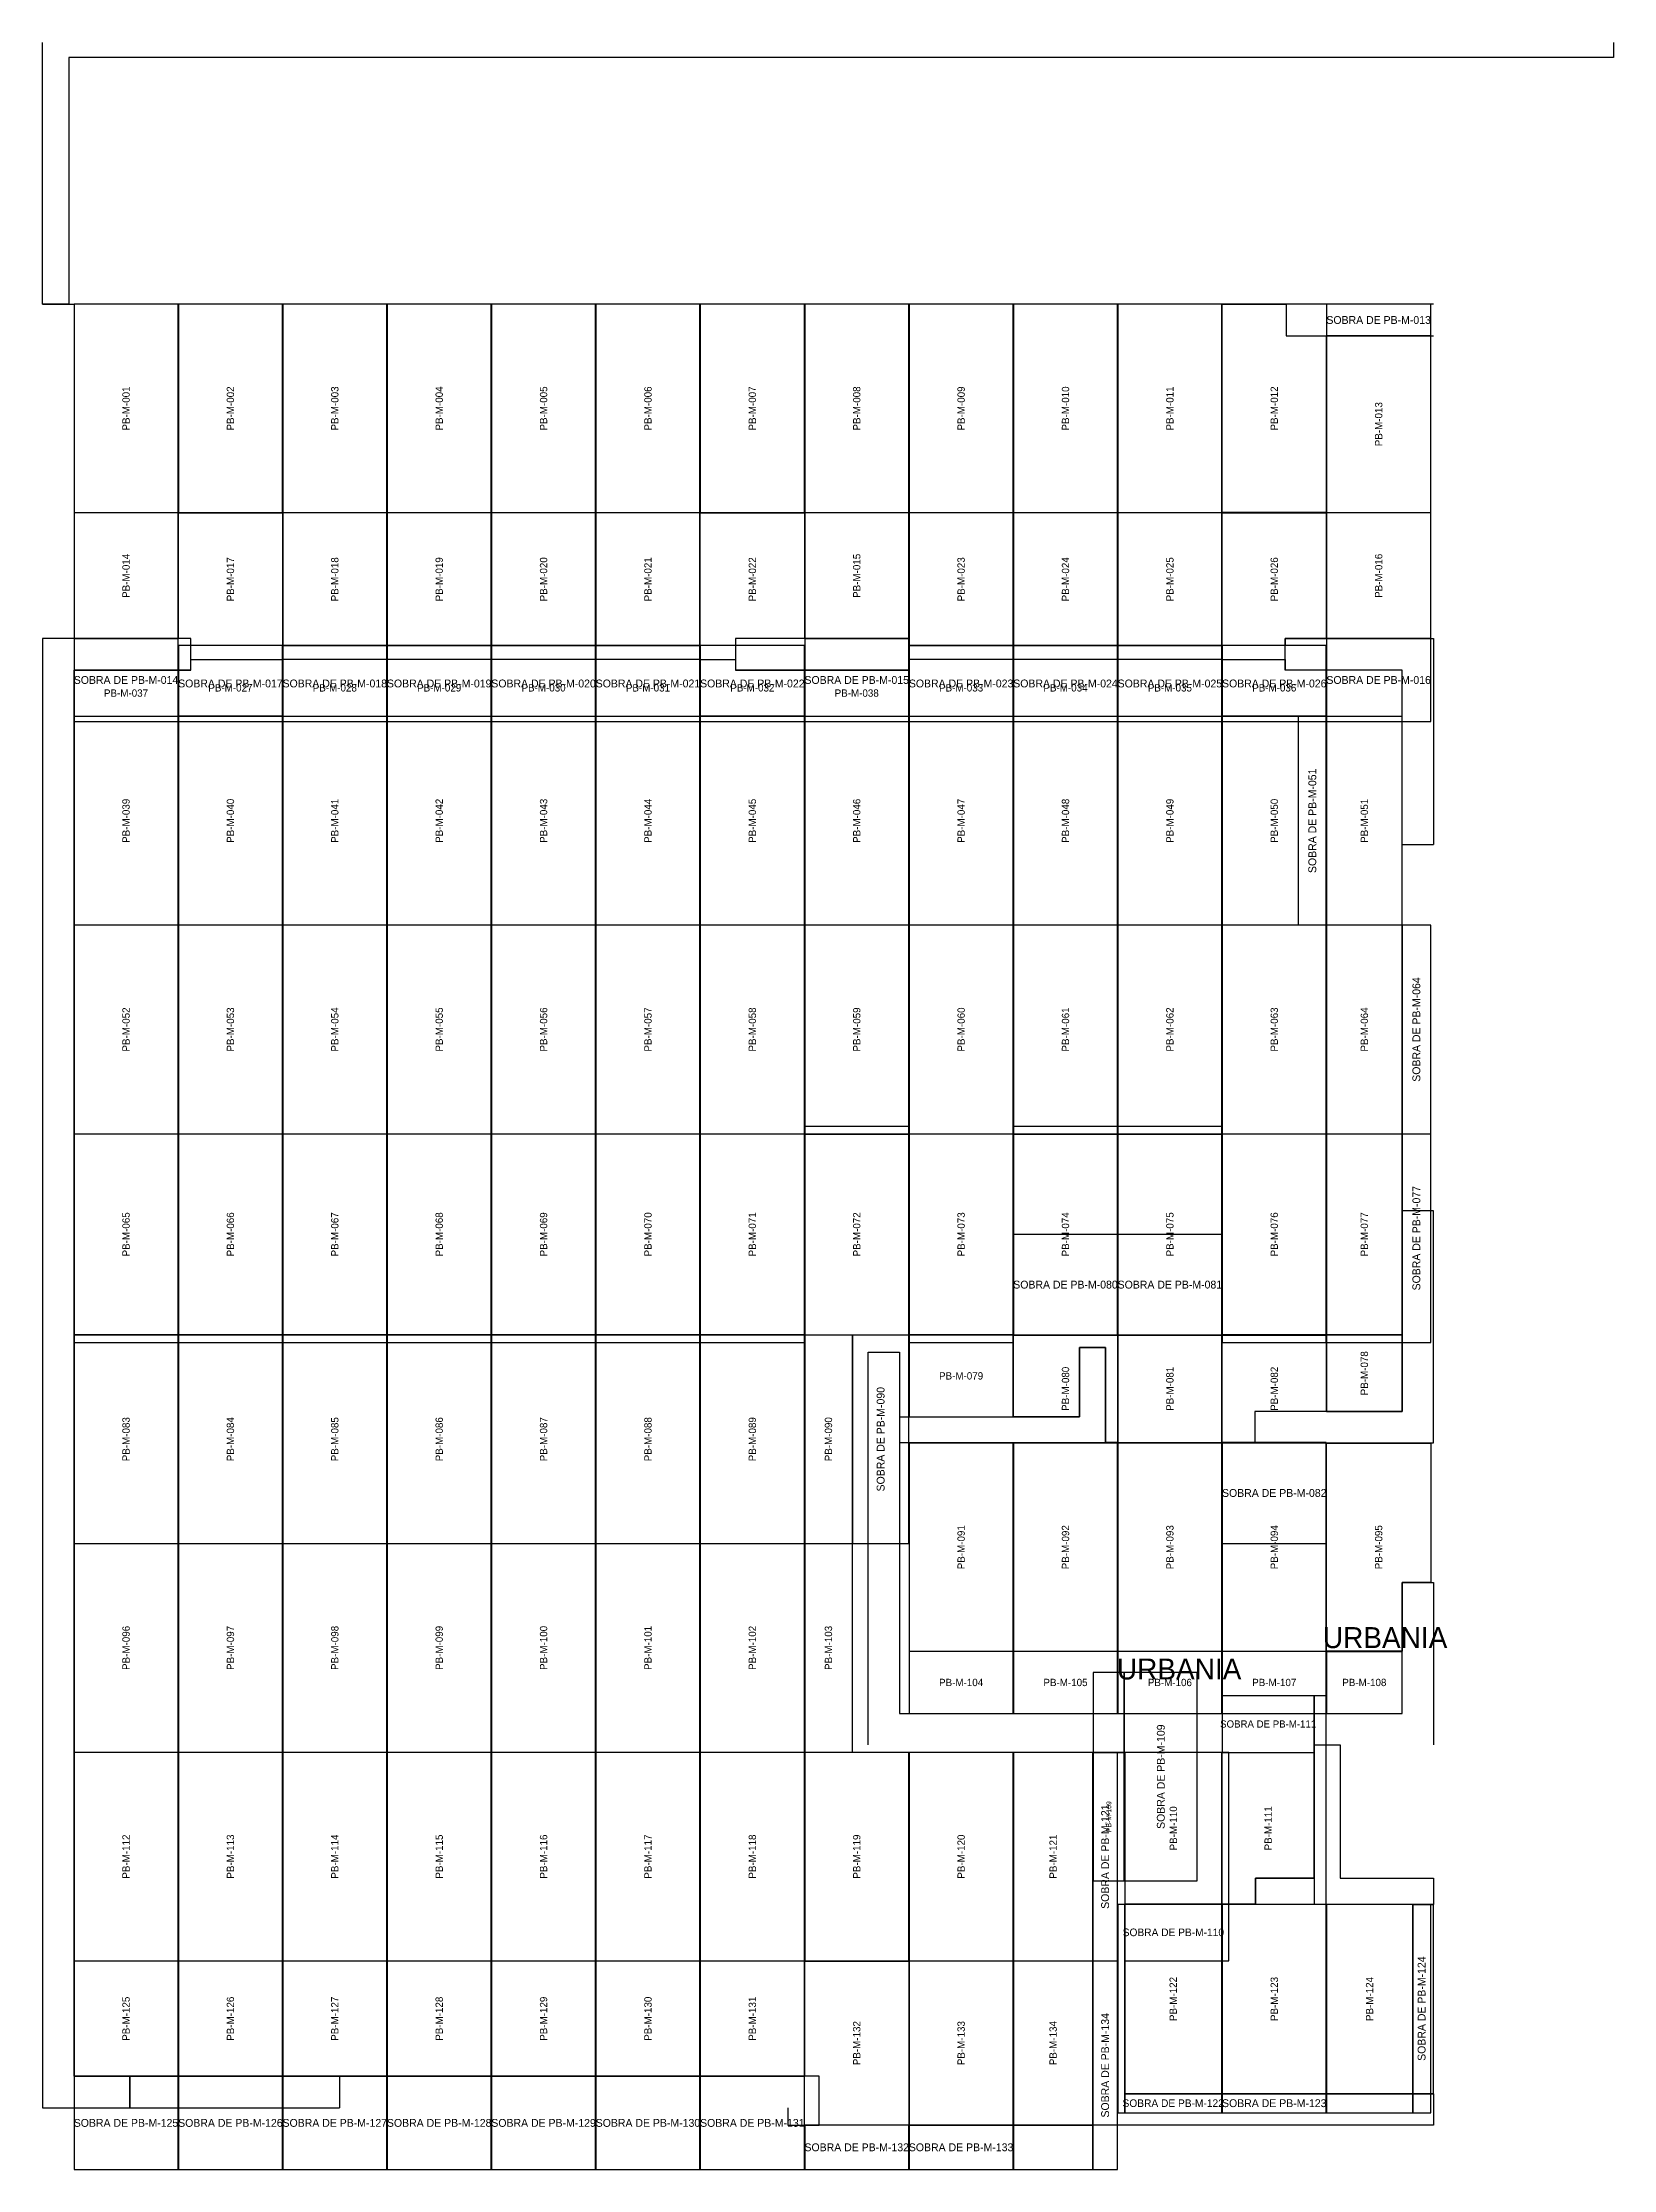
# Model space of a CAD drawing. Header units: metres. Extents: x 305.3 to 390.9, y -184.6 to -119.2.
# Drawn here: x 316.28 to 325.28, y -131.39 to -119.2 of the extents above; entities that cross this region are included whole.
import ezdxf
from ezdxf.enums import TextEntityAlignment as Align

# ---------------------------------------------------------------- set-up
doc = ezdxf.new("R2010")
doc.units = ezdxf.units.M
for name, color, linetype in [('ETIQUETAS', 7, 'Continuous'), ('MORET-COMPLETAS', 30, 'Continuous'), ('MORET-RECORTES', 40, 'Continuous'), ('MUROS', 8, 'Continuous'), ('PLAN-CORTE-DESPERDICIO', 1, 'Continuous'), ('SOBRANTE-JUNTO-AL-RECORTE', 2, 'Continuous'), ('URBANIA-LAVANDERIA', 5, 'Continuous')]:
    doc.layers.add(name, color=color, linetype=linetype)

msp = doc.modelspace()

# ---------------------------------------------------------------- texts
at = {"layer": 'ETIQUETAS'}
for s, height, p in [('PB-M-001', 0.042, (316.757, -121.296)), ('PB-M-002', 0.042, (317.355, -121.296)), ('PB-M-003', 0.042, (317.953, -121.296)), ('PB-M-004', 0.042, (318.551, -121.296)), ('PB-M-005', 0.042, (319.149, -121.296)), ('PB-M-006', 0.042, (319.747, -121.296)), ('PB-M-007', 0.042, (320.345, -121.296)), ('PB-M-008', 0.042, (320.943, -121.296)), ('PB-M-009', 0.042, (321.541, -121.296)), ('PB-M-010', 0.042, (322.139, -121.296)), ('PB-M-011', 0.042, (322.737, -121.296)), ('PB-M-012', 0.042, (323.335, -121.296)), ('PB-M-013', 0.042, (323.933, -121.386)), ('PB-M-014', 0.042, (316.757, -122.255)), ('PB-M-015', 0.042, (320.943, -122.255)), ('PB-M-016', 0.042, (323.933, -122.255)), ('PB-M-017', 0.042, (317.355, -122.275)), ('PB-M-018', 0.042, (317.953, -122.275)), ('PB-M-019', 0.042, (318.551, -122.275)), ('PB-M-020', 0.042, (319.149, -122.275)), ('PB-M-021', 0.042, (319.747, -122.275)), ('PB-M-022', 0.042, (320.345, -122.275)), ('PB-M-023', 0.042, (321.541, -122.275)), ('PB-M-024', 0.042, (322.139, -122.275)), ('PB-M-025', 0.042, (322.737, -122.275)), ('PB-M-026', 0.042, (323.335, -122.275)), ('PB-M-039', 0.042, (316.757, -123.659)), ('PB-M-040', 0.042, (317.355, -123.659)), ('PB-M-041', 0.042, (317.953, -123.659)), ('PB-M-042', 0.042, (318.551, -123.659)), ('PB-M-043', 0.042, (319.149, -123.659)), ('PB-M-044', 0.042, (319.747, -123.659)), ('PB-M-045', 0.042, (320.345, -123.659)), ('PB-M-046', 0.042, (320.943, -123.659)), ('PB-M-047', 0.042, (321.541, -123.659)), ('PB-M-048', 0.042, (322.139, -123.659)), ('PB-M-049', 0.042, (322.737, -123.659)), ('PB-M-050', 0.042, (323.335, -123.659)), ('PB-M-051', 0.042, (323.851, -123.659)), ('PB-M-052', 0.042, (316.757, -124.855)), ('PB-M-053', 0.042, (317.355, -124.855)), ('PB-M-054', 0.042, (317.953, -124.855)), ('PB-M-055', 0.042, (318.551, -124.855)), ('PB-M-056', 0.042, (319.149, -124.855)), ('PB-M-057', 0.042, (319.747, -124.855)), ('PB-M-058', 0.042, (320.345, -124.855)), ('PB-M-059', 0.042, (320.943, -124.855)), ('PB-M-060', 0.042, (321.541, -124.855)), ('PB-M-061', 0.042, (322.139, -124.855)), ('PB-M-062', 0.042, (322.737, -124.855)), ('PB-M-063', 0.042, (323.335, -124.855)), ('PB-M-064', 0.042, (323.851, -124.855)), ('PB-M-065', 0.042, (316.757, -126.029)), ('PB-M-066', 0.042, (317.355, -126.029)), ('PB-M-067', 0.042, (317.953, -126.029)), ('PB-M-068', 0.042, (318.551, -126.029)), ('PB-M-069', 0.042, (319.149, -126.029)), ('PB-M-070', 0.042, (319.747, -126.029)), ('PB-M-071', 0.042, (320.345, -126.029)), ('PB-M-072', 0.042, (320.943, -126.029)), ('PB-M-073', 0.042, (321.541, -126.029)), ('PB-M-074', 0.042, (322.139, -126.029)), ('PB-M-075', 0.042, (322.737, -126.029)), ('PB-M-076', 0.042, (323.335, -126.029)), ('PB-M-077', 0.042, (323.851, -126.029)), ('PB-M-078', 0.042, (323.851, -126.825)), ('PB-M-080', 0.042, (322.139, -126.914)), ('PB-M-081', 0.042, (322.737, -126.914)), ('PB-M-082', 0.042, (323.335, -126.914)), ('PB-M-083', 0.042, (316.757, -127.203)), ('PB-M-084', 0.042, (317.355, -127.203)), ('PB-M-085', 0.042, (317.953, -127.203)), ('PB-M-086', 0.042, (318.551, -127.203)), ('PB-M-087', 0.042, (319.149, -127.203)), ('PB-M-088', 0.042, (319.747, -127.203)), ('PB-M-089', 0.042, (320.345, -127.203)), ('PB-M-090', 0.042, (320.781, -127.203)), ('PB-M-091', 0.042, (321.541, -127.822)), ('PB-M-092', 0.042, (322.139, -127.822)), ('PB-M-093', 0.042, (322.737, -127.822)), ('PB-M-094', 0.042, (323.335, -127.822)), ('PB-M-095', 0.042, (323.933, -127.822)), ('PB-M-096', 0.042, (316.757, -128.399)), ('PB-M-097', 0.042, (317.355, -128.399)), ('PB-M-098', 0.042, (317.953, -128.399)), ('PB-M-099', 0.042, (318.551, -128.399)), ('PB-M-100', 0.042, (319.149, -128.399)), ('PB-M-101', 0.042, (319.747, -128.399)), ('PB-M-102', 0.042, (320.345, -128.399)), ('PB-M-103', 0.042, (320.781, -128.399)), ('PB-M-109', 0.0285, (322.387, -129.366)), ('PB-M-110', 0.042, (322.757, -129.433)), ('PB-M-111', 0.042, (323.3, -129.433)), ('PB-M-112', 0.042, (316.757, -129.595)), ('PB-M-113', 0.042, (317.355, -129.595)), ('PB-M-114', 0.042, (317.953, -129.595)), ('PB-M-115', 0.042, (318.551, -129.595)), ('PB-M-116', 0.042, (319.149, -129.595)), ('PB-M-117', 0.042, (319.747, -129.595)), ('PB-M-118', 0.042, (320.345, -129.595)), ('PB-M-119', 0.042, (320.943, -129.595)), ('PB-M-120', 0.042, (321.541, -129.595)), ('PB-M-121', 0.042, (322.068, -129.595)), ('PB-M-122', 0.042, (322.756, -130.411)), ('PB-M-123', 0.042, (323.335, -130.411)), ('PB-M-124', 0.042, (323.881, -130.411)), ('PB-M-125', 0.042, (316.757, -130.524)), ('PB-M-126', 0.042, (317.355, -130.524)), ('PB-M-127', 0.042, (317.953, -130.524)), ('PB-M-128', 0.042, (318.551, -130.524)), ('PB-M-129', 0.042, (319.149, -130.524)), ('PB-M-130', 0.042, (319.747, -130.524)), ('PB-M-131', 0.042, (320.345, -130.524)), ('PB-M-132', 0.042, (320.943, -130.664)), ('PB-M-133', 0.042, (321.541, -130.664)), ('PB-M-134', 0.042, (322.068, -130.664))]:
    msp.add_text(s, height=height, rotation=90, dxfattribs=at).set_placement(p, align=Align.MIDDLE_CENTER)
for s, p in [('PB-M-037', (316.757, -122.927)), ('PB-M-027', (317.355, -122.897)), ('PB-M-028', (317.953, -122.897)), ('PB-M-029', (318.551, -122.897)), ('PB-M-030', (319.149, -122.897)), ('PB-M-031', (319.747, -122.897)), ('PB-M-032', (320.345, -122.897)), ('PB-M-038', (320.943, -122.927)), ('PB-M-033', (321.541, -122.897)), ('PB-M-034', (322.139, -122.897)), ('PB-M-035', (322.737, -122.897)), ('PB-M-036', (323.335, -122.897)), ('PB-M-079', (321.541, -126.84)), ('PB-M-104', (321.541, -128.597)), ('PB-M-105', (322.139, -128.597)), ('PB-M-106', (322.737, -128.597)), ('PB-M-107', (323.335, -128.597)), ('PB-M-108', (323.851, -128.597))]:
    msp.add_text(s, height=0.042, dxfattribs=at).set_placement(p, align=Align.MIDDLE_CENTER)
at = {"layer": 'SOBRANTE-JUNTO-AL-RECORTE'}
for s, height, p in [('SOBRA DE PB-M-013', 0.045, (323.933, -120.789)), ('SOBRA DE PB-M-014', 0.045, (316.757, -122.852)), ('SOBRA DE PB-M-017', 0.045, (317.355, -122.872)), ('SOBRA DE PB-M-018', 0.045, (317.953, -122.872)), ('SOBRA DE PB-M-019', 0.045, (318.551, -122.872)), ('SOBRA DE PB-M-020', 0.045, (319.149, -122.872)), ('SOBRA DE PB-M-021', 0.045, (319.747, -122.872)), ('SOBRA DE PB-M-022', 0.045, (320.345, -122.872)), ('SOBRA DE PB-M-015', 0.045, (320.943, -122.852)), ('SOBRA DE PB-M-023', 0.045, (321.541, -122.872)), ('SOBRA DE PB-M-024', 0.045, (322.139, -122.872)), ('SOBRA DE PB-M-025', 0.045, (322.737, -122.872)), ('SOBRA DE PB-M-026', 0.045, (323.335, -122.872)), ('SOBRA DE PB-M-016', 0.045, (323.933, -122.852)), ('SOBRA DE PB-M-080', 0.045, (322.139, -126.317)), ('SOBRA DE PB-M-081', 0.045, (322.737, -126.317)), ('SOBRA DE PB-M-082', 0.045, (323.335, -127.511)), ('SOBRA DE PB-M-111', 0.04137, (323.3, -128.835)), ('SOBRA DE PB-M-110', 0.04364, (322.757, -130.029)), ('SOBRA DE PB-M-122', 0.04363, (322.756, -131.008)), ('SOBRA DE PB-M-123', 0.045, (323.335, -131.008)), ('SOBRA DE PB-M-125', 0.045, (316.757, -131.121)), ('SOBRA DE PB-M-126', 0.045, (317.355, -131.121)), ('SOBRA DE PB-M-127', 0.045, (317.953, -131.121)), ('SOBRA DE PB-M-128', 0.045, (318.551, -131.121)), ('SOBRA DE PB-M-129', 0.045, (319.149, -131.121)), ('SOBRA DE PB-M-130', 0.045, (319.747, -131.121)), ('SOBRA DE PB-M-131', 0.045, (320.345, -131.121)), ('SOBRA DE PB-M-132', 0.045, (320.943, -131.261)), ('SOBRA DE PB-M-133', 0.045, (321.541, -131.261))]:
    msp.add_text(s, height=height, dxfattribs=at).set_placement(p, align=Align.MIDDLE_CENTER)
for s, p in [('SOBRA DE PB-M-051', (323.553, -123.659)), ('SOBRA DE PB-M-064', (324.149, -124.855)), ('SOBRA DE PB-M-077', (324.149, -126.051)), ('SOBRA DE PB-M-090', (321.08, -127.203)), ('SOBRA DE PB-M-109', (322.685, -129.137)), ('SOBRA DE PB-M-121', (322.366, -129.595)), ('SOBRA DE PB-M-124', (324.179, -130.466)), ('SOBRA DE PB-M-134', (322.366, -130.791))]:
    msp.add_text(s, height=0.045, rotation=90, dxfattribs=at).set_placement(p, align=Align.MIDDLE_CENTER)
at = {"layer": 'URBANIA-LAVANDERIA'}
for p in [(323.97, -128.34), (322.79, -128.52)]:
    msp.add_text('URBANIA', height=0.12, dxfattribs=at).set_placement(p, align=Align.MIDDLE_CENTER)

# ---------------------------------------------------------------- linework, layer by layer
at = {"layer": 'MORET-COMPLETAS'}
for points in [[(316.459, -121.893), (317.055, -121.893), (317.055, -120.699), (316.459, -120.699)], [(317.057, -121.893), (317.653, -121.893), (317.653, -120.699), (317.057, -120.699)], [(317.655, -121.893), (318.251, -121.893), (318.251, -120.699), (317.655, -120.699)], [(318.253, -121.893), (318.849, -121.893), (318.849, -120.699), (318.253, -120.699)], [(318.851, -121.893), (319.447, -121.893), (319.447, -120.699), (318.851, -120.699)], [(319.449, -121.893), (320.045, -121.893), (320.045, -120.699), (319.449, -120.699)], [(320.047, -121.893), (320.643, -121.893), (320.643, -120.699), (320.047, -120.699)], [(320.645, -121.893), (321.241, -121.893), (321.241, -120.699), (320.645, -120.699)], [(321.243, -121.893), (321.839, -121.893), (321.839, -120.699), (321.243, -120.699)], [(321.841, -121.893), (322.437, -121.893), (322.437, -120.699), (321.841, -120.699)], [(322.439, -121.893), (323.035, -121.893), (323.035, -120.699), (322.439, -120.699)], [(316.459, -124.256), (317.055, -124.256), (317.055, -123.062), (316.459, -123.062)], [(317.057, -124.256), (317.653, -124.256), (317.653, -123.062), (317.057, -123.062)], [(317.655, -124.256), (318.251, -124.256), (318.251, -123.062), (317.655, -123.062)], [(318.253, -124.256), (318.849, -124.256), (318.849, -123.062), (318.253, -123.062)], [(318.851, -124.256), (319.447, -124.256), (319.447, -123.062), (318.851, -123.062)], [(319.449, -124.256), (320.045, -124.256), (320.045, -123.062), (319.449, -123.062)], [(320.047, -124.256), (320.643, -124.256), (320.643, -123.062), (320.047, -123.062)], [(320.645, -124.256), (321.241, -124.256), (321.241, -123.062), (320.645, -123.062)], [(321.243, -124.256), (321.839, -124.256), (321.839, -123.062), (321.243, -123.062)], [(321.841, -124.256), (322.437, -124.256), (322.437, -123.062), (321.841, -123.062)], [(322.439, -124.256), (323.035, -124.256), (323.035, -123.062), (322.439, -123.062)], [(323.037, -124.256), (323.633, -124.256), (323.633, -123.062), (323.037, -123.062)], [(316.459, -125.452), (317.055, -125.452), (317.055, -124.258), (316.459, -124.258)], [(317.057, -125.452), (317.653, -125.452), (317.653, -124.258), (317.057, -124.258)], [(317.655, -125.452), (318.251, -125.452), (318.251, -124.258), (317.655, -124.258)], [(318.253, -125.452), (318.849, -125.452), (318.849, -124.258), (318.253, -124.258)], [(318.851, -125.452), (319.447, -125.452), (319.447, -124.258), (318.851, -124.258)], [(319.449, -125.452), (320.045, -125.452), (320.045, -124.258), (319.449, -124.258)], [(320.047, -125.452), (320.643, -125.452), (320.643, -124.258), (320.047, -124.258)], [(320.645, -125.452), (321.241, -125.452), (321.241, -124.258), (320.645, -124.258)], [(321.243, -125.452), (321.839, -125.452), (321.839, -124.258), (321.243, -124.258)], [(321.841, -125.452), (322.437, -125.452), (322.437, -124.258), (321.841, -124.258)], [(322.439, -125.452), (323.035, -125.452), (323.035, -124.258), (322.439, -124.258)], [(323.037, -125.452), (323.633, -125.452), (323.633, -124.258), (323.037, -124.258)], [(316.459, -127.8), (317.055, -127.8), (317.055, -126.606), (316.459, -126.606)], [(317.057, -127.8), (317.653, -127.8), (317.653, -126.606), (317.057, -126.606)], [(317.655, -127.8), (318.251, -127.8), (318.251, -126.606), (317.655, -126.606)], [(318.253, -127.8), (318.849, -127.8), (318.849, -126.606), (318.253, -126.606)], [(318.851, -127.8), (319.447, -127.8), (319.447, -126.606), (318.851, -126.606)], [(319.449, -127.8), (320.045, -127.8), (320.045, -126.606), (319.449, -126.606)], [(320.047, -127.8), (320.643, -127.8), (320.643, -126.606), (320.047, -126.606)], [(321.243, -128.418), (321.839, -128.418), (321.839, -127.225), (321.243, -127.225)], [(321.841, -128.418), (322.437, -128.418), (322.437, -127.225), (321.841, -127.225)], [(322.439, -128.418), (323.035, -128.418), (323.035, -127.225), (322.439, -127.225)], [(323.037, -128.418), (323.633, -128.418), (323.633, -127.225), (323.037, -127.225)], [(316.459, -128.996), (317.055, -128.996), (317.055, -127.802), (316.459, -127.802)], [(317.057, -128.996), (317.653, -128.996), (317.653, -127.802), (317.057, -127.802)], [(317.655, -128.996), (318.251, -128.996), (318.251, -127.802), (317.655, -127.802)], [(318.253, -128.996), (318.849, -128.996), (318.849, -127.802), (318.253, -127.802)], [(318.851, -128.996), (319.447, -128.996), (319.447, -127.802), (318.851, -127.802)], [(319.449, -128.996), (320.045, -128.996), (320.045, -127.802), (319.449, -127.802)], [(320.047, -128.996), (320.643, -128.996), (320.643, -127.802), (320.047, -127.802)], [(316.459, -130.192), (317.055, -130.192), (317.055, -128.998), (316.459, -128.998)], [(317.057, -130.192), (317.653, -130.192), (317.653, -128.998), (317.057, -128.998)], [(317.655, -130.192), (318.251, -130.192), (318.251, -128.998), (317.655, -128.998)], [(318.253, -130.192), (318.849, -130.192), (318.849, -128.998), (318.253, -128.998)], [(318.851, -130.192), (319.447, -130.192), (319.447, -128.998), (318.851, -128.998)], [(319.449, -130.192), (320.045, -130.192), (320.045, -128.998), (319.449, -128.998)], [(320.047, -130.192), (320.643, -130.192), (320.643, -128.998), (320.047, -128.998)], [(320.645, -130.192), (321.241, -130.192), (321.241, -128.998), (320.645, -128.998)], [(321.243, -130.192), (321.839, -130.192), (321.839, -128.998), (321.243, -128.998)]]:
    msp.add_lwpolyline(points, close=True, dxfattribs=at)
at = {"layer": 'MORET-RECORTES'}
for points in [[(323.633, -121.893), (323.037, -121.893), (323.037, -120.699), (323.404, -120.699), (323.404, -120.879), (323.633, -120.879)], [(323.635, -121.893), (324.231, -121.893), (324.231, -120.879), (323.635, -120.879)], [(316.459, -122.615), (317.055, -122.615), (317.055, -121.895), (316.459, -121.895)], [(317.057, -121.895), (317.653, -121.895), (317.653, -122.655), (317.129, -122.655), (317.129, -122.615), (317.057, -122.615)], [(317.655, -122.655), (318.251, -122.655), (318.251, -121.895), (317.655, -121.895)], [(318.253, -122.655), (318.849, -122.655), (318.849, -121.895), (318.253, -121.895)], [(318.851, -122.655), (319.447, -122.655), (319.447, -121.895), (318.851, -121.895)], [(319.449, -122.655), (320.045, -122.655), (320.045, -121.895), (319.449, -121.895)], [(320.047, -122.655), (320.047, -121.895), (320.643, -121.895), (320.643, -122.615), (320.248, -122.615), (320.248, -122.655)], [(320.645, -122.615), (321.241, -122.615), (321.241, -121.895), (320.645, -121.895)], [(321.243, -122.655), (321.839, -122.655), (321.839, -121.895), (321.243, -121.895)], [(321.841, -122.655), (322.437, -122.655), (322.437, -121.895), (321.841, -121.895)], [(322.439, -122.655), (323.035, -122.655), (323.035, -121.895), (322.439, -121.895)], [(323.037, -122.655), (323.037, -121.895), (323.633, -121.895), (323.633, -122.615), (323.398, -122.615), (323.398, -122.655)], [(323.635, -122.615), (324.231, -122.615), (324.231, -121.895), (323.635, -121.895)], [(317.653, -122.735), (317.653, -123.06), (317.057, -123.06), (317.057, -122.794), (317.129, -122.794), (317.129, -122.735)], [(317.655, -123.06), (318.251, -123.06), (318.251, -122.735), (317.655, -122.735)], [(318.253, -123.06), (318.849, -123.06), (318.849, -122.735), (318.253, -122.735)], [(318.851, -123.06), (319.447, -123.06), (319.447, -122.735), (318.851, -122.735)], [(319.449, -123.06), (320.045, -123.06), (320.045, -122.735), (319.449, -122.735)], [(320.643, -123.06), (320.047, -123.06), (320.047, -122.735), (320.248, -122.735), (320.248, -122.794), (320.643, -122.794)], [(321.243, -123.06), (321.839, -123.06), (321.839, -122.735), (321.243, -122.735)], [(321.841, -123.06), (322.437, -123.06), (322.437, -122.735), (321.841, -122.735)], [(322.439, -123.06), (323.035, -123.06), (323.035, -122.735), (322.439, -122.735)], [(323.633, -123.06), (323.037, -123.06), (323.037, -122.735), (323.398, -122.735), (323.398, -122.794), (323.633, -122.794)], [(316.459, -123.06), (317.055, -123.06), (317.055, -122.795), (316.459, -122.795)], [(320.645, -123.06), (321.241, -123.06), (321.241, -122.795), (320.645, -122.795)], [(323.635, -124.256), (324.068, -124.256), (324.068, -123.062), (323.635, -123.062)], [(323.635, -125.452), (324.068, -125.452), (324.068, -124.258), (323.635, -124.258)], [(316.459, -126.604), (317.055, -126.604), (317.055, -125.454), (316.459, -125.454)], [(317.057, -126.604), (317.653, -126.604), (317.653, -125.454), (317.057, -125.454)], [(317.655, -126.604), (318.251, -126.604), (318.251, -125.454), (317.655, -125.454)], [(318.253, -126.604), (318.849, -126.604), (318.849, -125.454), (318.253, -125.454)], [(318.851, -126.604), (319.447, -126.604), (319.447, -125.454), (318.851, -125.454)], [(319.449, -126.604), (320.045, -126.604), (320.045, -125.454), (319.449, -125.454)], [(320.047, -126.604), (320.643, -126.604), (320.643, -125.454), (320.047, -125.454)], [(320.645, -126.604), (321.241, -126.604), (321.241, -125.454), (320.645, -125.454)], [(321.243, -126.604), (321.839, -126.604), (321.839, -125.454), (321.243, -125.454)], [(321.841, -126.604), (322.437, -126.604), (322.437, -125.454), (321.841, -125.454)], [(322.439, -126.604), (323.035, -126.604), (323.035, -125.454), (322.439, -125.454)], [(323.037, -126.604), (323.633, -126.604), (323.633, -125.454), (323.037, -125.454)], [(323.635, -126.604), (324.068, -126.604), (324.068, -125.454), (323.635, -125.454)], [(320.645, -127.8), (320.918, -127.8), (320.918, -126.606), (320.645, -126.606)], [(321.243, -127.074), (321.839, -127.074), (321.839, -126.606), (321.243, -126.606)], [(321.841, -126.606), (322.437, -126.606), (322.437, -127.222), (322.368, -127.222), (322.368, -126.677), (322.219, -126.677), (322.219, -127.074), (321.841, -127.074)], [(322.439, -127.222), (323.035, -127.222), (323.035, -126.606), (322.439, -126.606)], [(323.037, -127.222), (323.037, -126.606), (323.633, -126.606), (323.633, -127.044), (323.223, -127.044), (323.223, -127.222)], [(323.635, -127.044), (324.068, -127.044), (324.068, -126.606), (323.635, -126.606)], [(323.635, -128.418), (323.635, -127.225), (324.231, -127.225), (324.231, -128.024), (324.068, -128.024), (324.068, -128.418)], [(320.645, -128.996), (320.918, -128.996), (320.918, -127.802), (320.645, -127.802)], [(321.243, -128.774), (321.839, -128.774), (321.839, -128.42), (321.243, -128.42)], [(321.841, -128.774), (322.437, -128.774), (322.437, -128.42), (321.841, -128.42)], [(322.439, -128.774), (323.035, -128.774), (323.035, -128.42), (322.439, -128.42)], [(323.037, -128.774), (323.633, -128.774), (323.633, -128.42), (323.037, -128.42)], [(323.635, -128.774), (324.068, -128.774), (324.068, -128.421), (323.635, -128.421)], [(321.841, -130.192), (322.296, -130.192), (322.296, -128.998), (321.841, -128.998)], [(322.298, -129.734), (322.476, -129.734), (322.476, -128.998), (322.298, -128.998)], [(322.478, -129.867), (323.035, -129.867), (323.035, -128.998), (322.478, -128.998)], [(323.037, -129.867), (323.037, -128.998), (323.564, -128.998), (323.564, -129.719), (323.228, -129.719), (323.228, -129.867)], [(322.478, -130.954), (323.035, -130.954), (323.035, -129.869), (322.478, -129.869)], [(323.037, -130.954), (323.633, -130.954), (323.633, -129.869), (323.037, -129.869)], [(323.635, -130.954), (324.128, -130.954), (324.128, -129.869), (323.635, -129.869)], [(316.459, -130.854), (317.055, -130.854), (317.055, -130.194), (316.459, -130.194)], [(317.057, -130.854), (317.653, -130.854), (317.653, -130.194), (317.057, -130.194)], [(317.655, -130.854), (318.251, -130.854), (318.251, -130.194), (317.655, -130.194)], [(318.253, -130.854), (318.849, -130.854), (318.849, -130.194), (318.253, -130.194)], [(318.851, -130.854), (319.447, -130.854), (319.447, -130.194), (318.851, -130.194)], [(319.449, -130.854), (320.045, -130.854), (320.045, -130.194), (319.449, -130.194)], [(320.047, -130.854), (320.643, -130.854), (320.643, -130.194), (320.047, -130.194)], [(320.645, -130.194), (321.241, -130.194), (321.241, -131.134), (320.728, -131.134), (320.728, -130.854), (320.645, -130.854)], [(321.243, -131.134), (321.839, -131.134), (321.839, -130.194), (321.243, -130.194)], [(321.841, -131.134), (322.296, -131.134), (322.296, -130.194), (321.841, -130.194)]]:
    msp.add_lwpolyline(points, close=True, dxfattribs=at)
at = {"layer": 'MUROS'}
for p, q in [((316.279, -120.699), (316.279, -119.199)), ((325.278, -119.199), (325.278, -119.285)), ((325.278, -119.285), (316.429, -119.285)), ((316.429, -119.285), (316.429, -120.699)), ((316.429, -120.699), (316.279, -120.699)), ((316.279, -120.699), (316.459, -120.699)), ((316.459, -120.699), (316.459, -122.615)), ((323.408, -120.699), (316.459, -120.699)), ((324.248, -120.699), (323.404, -120.699)), ((323.404, -120.699), (323.404, -120.879)), ((323.404, -120.879), (324.248, -120.879)), ((316.279, -122.615), (316.279, -131.034)), ((316.459, -122.615), (316.279, -122.615)), ((317.129, -122.795), (317.129, -122.615)), ((321.248, -122.615), (320.248, -122.615)), ((320.248, -122.615), (320.248, -122.795)), ((323.398, -122.795), (323.398, -122.615)), ((323.398, -122.615), (324.248, -122.615)), ((324.248, -122.615), (324.248, -123.794)), ((316.459, -130.854), (316.459, -122.795)), ((316.459, -122.795), (317.129, -122.795)), ((320.248, -122.795), (321.248, -122.795)), ((324.068, -122.795), (323.398, -122.795)), ((324.068, -123.794), (324.068, -122.795)), ((324.068, -125.894), (324.068, -123.794)), ((324.068, -123.794), (324.248, -123.794)), ((324.248, -125.894), (324.068, -125.894)), ((324.068, -125.894), (324.068, -127.044)), ((324.248, -127.224), (324.248, -125.894)), ((321.008, -128.954), (321.008, -126.704)), ((321.008, -126.704), (321.188, -126.704)), ((321.188, -126.704), (321.188, -128.774)), ((322.219, -127.074), (322.219, -126.677)), ((322.219, -126.677), (322.368, -126.677)), ((322.368, -126.677), (322.368, -127.224)), ((321.188, -127.074), (322.219, -127.074)), ((321.188, -127.074), (321.188, -127.224)), ((324.068, -127.044), (323.223, -127.044)), ((323.223, -127.044), (323.223, -127.224)), ((322.368, -127.224), (321.188, -127.224)), ((323.223, -127.224), (324.248, -127.224)), ((324.068, -128.774), (324.068, -128.024)), ((324.068, -128.024), (324.248, -128.024)), ((324.248, -128.024), (324.248, -128.954)), ((321.188, -128.774), (324.068, -128.774)), ((323.564, -129.719), (323.564, -128.954)), ((323.564, -128.954), (323.713, -128.954)), ((323.713, -128.954), (323.713, -129.719)), ((322.298, -131.134), (322.298, -129.734)), ((322.478, -129.734), (322.478, -130.954)), ((323.228, -129.869), (323.228, -129.719)), ((323.228, -129.719), (323.564, -129.719)), ((323.713, -129.719), (324.248, -129.719)), ((324.248, -129.719), (324.248, -129.869)), ((324.248, -129.869), (323.228, -129.869)), ((324.128, -130.954), (324.128, -129.869)), ((324.128, -129.869), (324.248, -129.869)), ((324.248, -130.954), (324.248, -129.869)), ((316.779, -130.854), (316.459, -130.854)), ((317.979, -130.854), (316.779, -130.854)), ((316.779, -130.854), (316.779, -131.034)), ((316.779, -131.034), (316.779, -130.854)), ((320.728, -130.854), (317.979, -130.854)), ((317.979, -130.854), (317.979, -131.034)), ((320.728, -131.134), (320.728, -130.854)), ((322.478, -130.954), (324.248, -130.954)), ((324.248, -130.954), (324.128, -130.954)), ((324.248, -130.954), (324.248, -131.134)), ((316.279, -131.034), (316.779, -131.034)), ((316.779, -131.034), (317.979, -131.034)), ((320.548, -131.034), (320.548, -131.134)), ((320.548, -131.134), (320.728, -131.134)), ((324.248, -131.134), (322.298, -131.134))]:
    msp.add_line(p, q, dxfattribs=at)
at = {"layer": 'PLAN-CORTE-DESPERDICIO'}
for points in [[(320.645, -125.454), (321.241, -125.454), (321.241, -125.41), (320.645, -125.41)], [(321.841, -125.454), (322.437, -125.454), (322.437, -125.41), (321.841, -125.41)], [(322.439, -125.454), (323.035, -125.454), (323.035, -125.41), (322.439, -125.41)], [(316.459, -126.648), (317.055, -126.648), (317.055, -126.604), (316.459, -126.604)], [(317.057, -126.648), (317.653, -126.648), (317.653, -126.604), (317.057, -126.604)], [(317.655, -126.648), (318.251, -126.648), (318.251, -126.604), (317.655, -126.604)], [(318.253, -126.648), (318.849, -126.648), (318.849, -126.604), (318.253, -126.604)], [(318.851, -126.648), (319.447, -126.648), (319.447, -126.604), (318.851, -126.604)], [(319.449, -126.648), (320.045, -126.648), (320.045, -126.604), (319.449, -126.604)], [(320.047, -126.648), (320.643, -126.648), (320.643, -126.604), (320.047, -126.604)], [(321.243, -126.648), (321.839, -126.648), (321.839, -126.604), (321.243, -126.604)], [(323.037, -126.648), (323.633, -126.648), (323.633, -126.604), (323.037, -126.604)], [(323.635, -126.648), (324.068, -126.648), (324.068, -126.604), (323.635, -126.604)], [(323.564, -129.867), (323.633, -129.867), (323.633, -128.673), (323.564, -128.673)], [(323.035, -130.192), (323.074, -130.192), (323.074, -128.998), (323.035, -128.998)], [(322.439, -131.063), (322.478, -131.063), (322.478, -129.869), (322.439, -129.869)]]:
    msp.add_lwpolyline(points, close=True, dxfattribs=at)
at = {"layer": 'SOBRANTE-JUNTO-AL-RECORTE'}
for points in [[(323.635, -120.879), (324.231, -120.879), (324.231, -120.699), (323.635, -120.699)], [(316.459, -123.089), (317.055, -123.089), (317.055, -122.615), (316.459, -122.615)], [(320.645, -123.089), (321.241, -123.089), (321.241, -122.615), (320.645, -122.615)], [(323.635, -123.089), (324.231, -123.089), (324.231, -122.615), (323.635, -122.615)], [(317.057, -123.089), (317.653, -123.089), (317.653, -122.655), (317.057, -122.655)], [(317.655, -123.089), (318.251, -123.089), (318.251, -122.655), (317.655, -122.655)], [(318.253, -123.089), (318.849, -123.089), (318.849, -122.655), (318.253, -122.655)], [(318.851, -123.089), (319.447, -123.089), (319.447, -122.655), (318.851, -122.655)], [(319.449, -123.089), (320.045, -123.089), (320.045, -122.655), (319.449, -122.655)], [(320.047, -123.089), (320.643, -123.089), (320.643, -122.655), (320.047, -122.655)], [(321.243, -123.089), (321.839, -123.089), (321.839, -122.655), (321.243, -122.655)], [(321.841, -123.089), (322.437, -123.089), (322.437, -122.655), (321.841, -122.655)], [(322.439, -123.089), (323.035, -123.089), (323.035, -122.655), (322.439, -122.655)], [(323.037, -123.089), (323.633, -123.089), (323.633, -122.655), (323.037, -122.655)], [(323.472, -124.256), (323.635, -124.256), (323.635, -123.062), (323.472, -123.062)], [(324.068, -125.452), (324.231, -125.452), (324.231, -124.258), (324.068, -124.258)], [(324.068, -126.648), (324.231, -126.648), (324.231, -125.454), (324.068, -125.454)], [(321.841, -126.606), (322.437, -126.606), (322.437, -126.029), (321.841, -126.029)], [(322.439, -126.606), (323.035, -126.606), (323.035, -126.029), (322.439, -126.029)], [(320.918, -127.8), (321.241, -127.8), (321.241, -126.606), (320.918, -126.606)], [(323.037, -127.8), (323.633, -127.8), (323.633, -127.222), (323.037, -127.222)], [(322.298, -128.998), (322.476, -128.998), (322.476, -128.54), (322.298, -128.54)], [(322.476, -129.734), (322.894, -129.734), (322.894, -128.54), (322.476, -128.54)], [(323.037, -128.998), (323.564, -128.998), (323.564, -128.673), (323.037, -128.673)], [(322.296, -130.192), (322.437, -130.192), (322.437, -128.998), (322.296, -128.998)], [(322.478, -130.192), (323.035, -130.192), (323.035, -129.867), (322.478, -129.867)], [(324.128, -131.063), (324.231, -131.063), (324.231, -129.869), (324.128, -129.869)], [(322.296, -131.388), (322.437, -131.388), (322.437, -130.194), (322.296, -130.194)], [(316.459, -131.388), (317.055, -131.388), (317.055, -130.854), (316.459, -130.854)], [(317.057, -131.388), (317.653, -131.388), (317.653, -130.854), (317.057, -130.854)], [(317.655, -131.388), (318.251, -131.388), (318.251, -130.854), (317.655, -130.854)], [(318.253, -131.388), (318.849, -131.388), (318.849, -130.854), (318.253, -130.854)], [(318.851, -131.388), (319.447, -131.388), (319.447, -130.854), (318.851, -130.854)], [(319.449, -131.388), (320.045, -131.388), (320.045, -130.854), (319.449, -130.854)], [(320.047, -131.388), (320.643, -131.388), (320.643, -130.854), (320.047, -130.854)], [(322.478, -131.063), (323.035, -131.063), (323.035, -130.954), (322.478, -130.954)], [(323.037, -131.063), (323.633, -131.063), (323.633, -130.954), (323.037, -130.954)], [(323.635, -131.063), (324.128, -131.063), (324.128, -130.954), (323.635, -130.954)], [(320.645, -131.388), (321.241, -131.388), (321.241, -131.134), (320.645, -131.134)], [(321.243, -131.388), (321.839, -131.388), (321.839, -131.134), (321.243, -131.134)], [(321.841, -131.388), (322.296, -131.388), (322.296, -131.134), (321.841, -131.134)]]:
    msp.add_lwpolyline(points, close=True, dxfattribs=at)

msp.set_redraw_order([(e.dxf.handle, doc.entitydb.next_handle()) for e in msp.query("TEXT MTEXT ATTDEF DIMENSION ARC_DIMENSION")])  # texts and dimensions are drawn at this point

doc.saveas('drawing.dxf')
